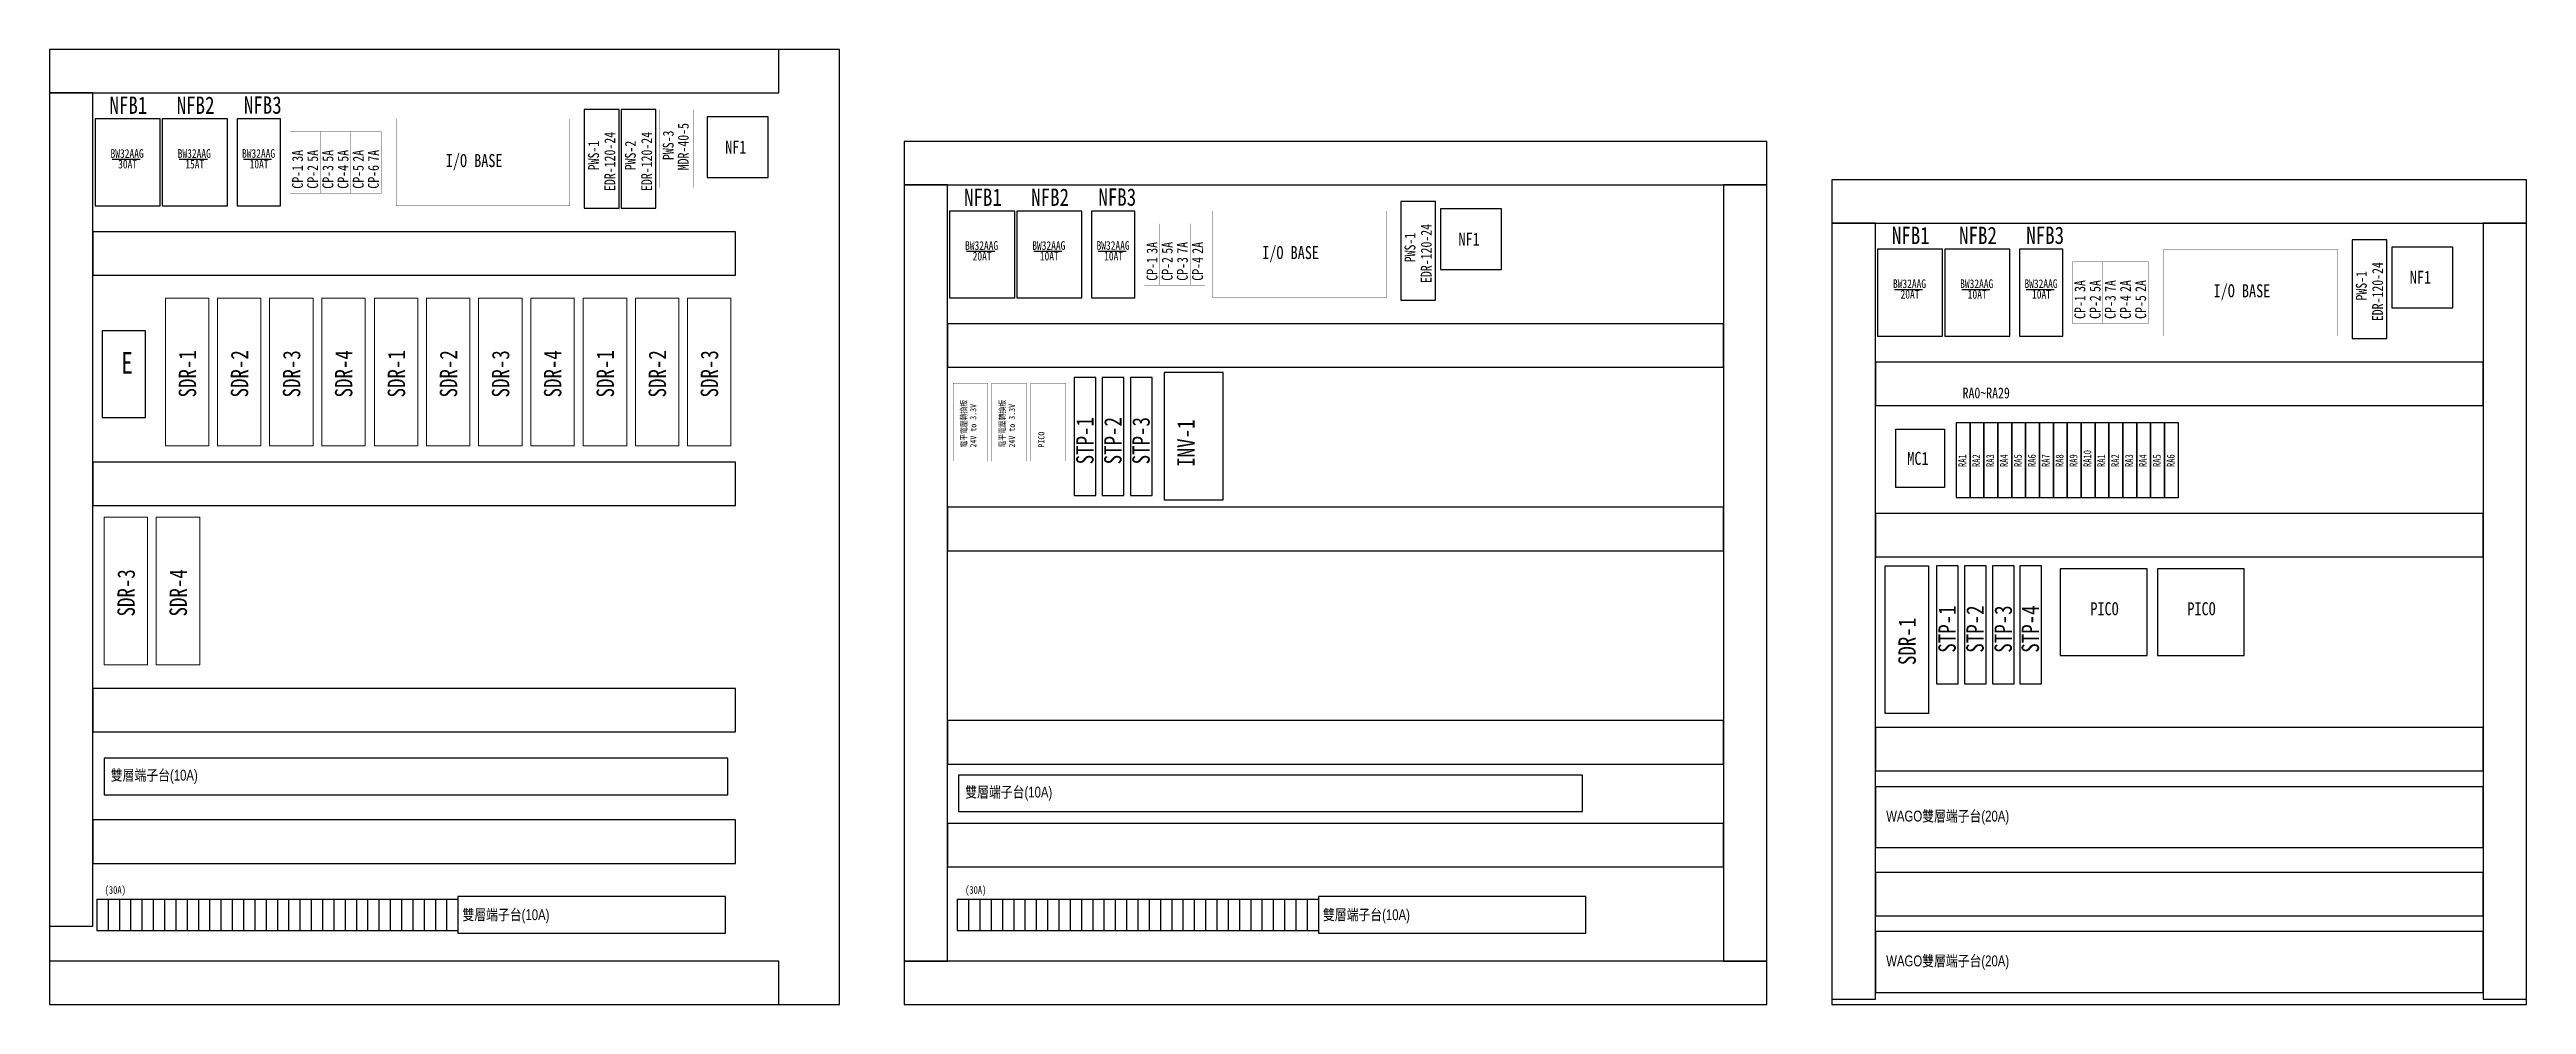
# Model space of a CAD drawing. Header units: millimetres. Extents: x -684 to 5961, y -1281 to 2539.
# Drawn here: x 930 to 3783, y 1439 to 2539 of the extents above; entities that cross this region are included whole.
import ezdxf
from ezdxf.enums import TextEntityAlignment as Align

# ---------------------------------------------------------------- set-up
doc = ezdxf.new("R2010")
doc.units = ezdxf.units.MM
doc.header["$LTSCALE"] = 5
doc.header["$MEASUREMENT"] = 0
doc.layers.get('0').update_dxf_attribs({"linetype": 'CONTINUOUS'})
doc.layers.add('2', color=2, linetype='CONTINUOUS')
doc.styles.add('新細明體', font='', dxfattribs={"width": 0.8})
doc.styles.add('標楷體', font='', dxfattribs={"width": 0.8})
doc.styles.get('新細明體').set_extended_font_data('新細明體')
doc.styles.get('標楷體').set_extended_font_data('標楷體')

msp = doc.modelspace()

# ---------------------------------------------------------------- texts
at = {"style": '標楷體', "width": 0.8}
for s, p in [('電平電壓轉換板', (1986.819, 2080.204)), ('24V to 3.3V', (1997.803, 2080.204)), ('電平電壓轉換板', (2031.303, 2080.204)), ('24V to 3.3V', (2042.287, 2080.204)), ('PICO', (2076.304, 2080.204))]:
    msp.add_text(s, height=7, rotation=90, dxfattribs=at).set_placement(p)
at = {"layer": '2', "style": '標楷體', "width": 0.8}
for s, height, p in [('NFB1', 20, (1021.161, 2474.54)), ('NFB2', 20, (1098.547, 2474.54)), ('NFB3', 20, (1175.933, 2474.54)), ('BW32AAG', 10, (1019.652, 2418.901)), ('30AT', 10, (1020.225, 2406.601)), ('BW32AAG', 10, (1097.039, 2418.901)), ('15AT', 10, (1097.612, 2406.601)), ('BW32AAG', 10, (1171.088, 2418.961)), ('10AT', 10, (1171.661, 2406.661)), ('NFB1', 20, (2005.469, 2368.54)), ('NFB2', 20, (2082.855, 2368.54)), ('NFB3', 20, (2160.241, 2368.54)), ('BW32AAG', 10, (2003.961, 2312.901)), ('BW32AAG', 10, (2081.347, 2312.901)), ('BW32AAG', 10, (2155.396, 2312.961)), ('NFB1', 20, (3074.299, 2324.54)), ('NFB2', 20, (3151.685, 2324.54)), ('NFB3', 20, (3229.072, 2324.54)), ('20AT', 10, (2004.533, 2300.601)), ('10AT', 10, (2081.92, 2300.601)), ('10AT', 10, (2155.969, 2300.661)), ('BW32AAG', 10, (3072.791, 2268.901)), ('20AT', 10, (3073.364, 2256.601)), ('BW32AAG', 10, (3150.177, 2268.901)), ('10AT', 10, (3150.75, 2256.601)), ('BW32AAG', 10, (3224.226, 2268.961)), ('10AT', 10, (3224.799, 2256.661)), ('RA0~RA29', 12.5, (3161.152, 2142.983))]:
    msp.add_text(s, height=height, dxfattribs=at).set_placement(p, align=Align.MIDDLE)
for s, height, p in [('PWS-1', 12.5, (1563.208, 2399.566)), ('EDR-120-24', 12.5, (1581.918, 2375.759)), ('PWS-2', 12.5, (1605.62, 2399.566)), ('EDR-120-24', 12.5, (1624.331, 2375.759)), ('PWS-3', 12.5, (1649.194, 2411.316)), ('MDR-40-5', 12.5, (1666.491, 2399.596)), ('CP-1', 12.5, (1222.19, 2378.388)), ('3A', 12.5, (1222.151, 2409.423)), ('CP-2', 12.5, (1239.651, 2378.388)), ('5A', 12.5, (1239.651, 2409.423)), ('CP-3', 12.5, (1257.151, 2378.388)), ('5A', 12.5, (1257.151, 2409.423)), ('CP-4', 12.5, (1274.651, 2378.388)), ('5A', 12.5, (1274.651, 2409.423)), ('CP-5', 12.5, (1292.151, 2378.388)), ('2A', 12.5, (1292.151, 2409.423)), ('CP-6', 12.5, (1309.651, 2378.388)), ('7A', 12.5, (1309.651, 2409.423)), ('3A', 12.5, (2206.459, 2303.423)), ('5A', 12.5, (2223.959, 2303.423)), ('7A', 12.5, (2241.459, 2303.423)), ('2A', 12.5, (2258.959, 2303.423)), ('PWS-1', 12.5, (2503.649, 2293.566)), ('EDR-120-24', 12.5, (2522.36, 2269.759)), ('CP-1', 12.5, (2206.498, 2272.388)), ('CP-2', 12.5, (2223.959, 2272.388)), ('CP-3', 12.5, (2241.459, 2272.388)), ('CP-4', 12.5, (2258.959, 2272.388)), ('PWS-1', 12.5, (3599.479, 2249.566)), ('EDR-120-24', 12.5, (3618.19, 2225.759)), ('CP-1', 12.5, (3275.329, 2228.388)), ('3A', 12.5, (3275.29, 2259.423)), ('CP-2', 12.5, (3292.79, 2228.388)), ('5A', 12.5, (3292.79, 2259.423)), ('CP-3', 12.5, (3310.29, 2228.388)), ('7A', 12.5, (3310.29, 2259.423)), ('CP-4', 12.5, (3327.79, 2228.388)), ('2A', 12.5, (3327.79, 2259.423)), ('CP-5', 12.5, (3345.29, 2228.388)), ('2A', 12.5, (3345.29, 2259.423)), ('SDR-1', 20, (1099.129, 2137.893)), ('SDR-2', 20, (1159.129, 2137.893)), ('SDR-3', 20, (1219.129, 2137.893)), ('SDR-4', 20, (1279.129, 2137.893)), ('SDR-1', 20, (1339.857, 2137.893)), ('SDR-2', 20, (1399.857, 2137.893)), ('SDR-3', 20, (1459.857, 2137.893)), ('SDR-4', 20, (1519.857, 2137.893)), ('SDR-1', 20, (1580.418, 2137.893)), ('SDR-2', 20, (1640.418, 2137.893)), ('SDR-3', 20, (1700.418, 2137.893)), ('STP-1', 20, (2132.961, 2060.868)), ('STP-2', 20, (2165.156, 2060.868)), ('STP-3', 20, (2197.592, 2060.868)), ('INV-1', 20, (2249.313, 2057.991)), ('RA1', 9, (3138.137, 2057.751)), ('RA2', 9, (3154.137, 2057.751)), ('RA3', 9, (3170.137, 2057.751)), ('RA4', 9, (3186.137, 2057.751)), ('RA5', 9, (3202.137, 2057.751)), ('RA6', 9, (3218.137, 2057.751)), ('RA7', 9, (3234.137, 2057.751)), ('RA8', 9, (3250.137, 2057.751)), ('RA9', 9, (3266.137, 2057.751)), ('RA10', 9, (3282.137, 2057.751)), ('RA1', 9, (3298.137, 2057.751)), ('RA2', 9, (3314.137, 2057.751)), ('RA3', 9, (3330.137, 2057.751)), ('RA4', 9, (3346.137, 2057.751)), ('RA5', 9, (3362.137, 2057.751)), ('RA6', 9, (3378.137, 2057.751)), ('SDR-3', 20, (1028.552, 1885.618)), ('SDR-4', 20, (1088.552, 1885.618)), ('STP-1', 20, (3126.057, 1843.871)), ('STP-2', 20, (3158.252, 1843.871)), ('STP-3', 20, (3190.688, 1843.871)), ('STP-4', 20, (3221.944, 1843.871)), ('SDR-1', 20, (3080, 1829.629))]:
    msp.add_text(s, height=height, rotation=90, dxfattribs=at).set_placement(p)
at = {"layer": '2', "width": 0.8}
for s, height, style, p in [('NF1', 15, '標楷體', (1708.6, 2418.828)), ('I/O BASE', 15, '標楷體', (1386.785, 2403.262)), ('I/O BASE', 15, '標楷體', (2327.226, 2297.262)), ('NF1', 15, '標楷體', (2553.276, 2312.828)), ('NF1', 15, '標楷體', (3649.107, 2268.828)), ('I/O BASE', 15, '標楷體', (3423.057, 2253.262)), ('E', 25, '標楷體', (1012.791, 2165.106)), ('PICO', 15, '標楷體', (3281.111, 1886.97)), ('PICO', 15, '標楷體', (3392.848, 1886.97)), ('雙層端子台(10A)', 12.5, '新細明體', (1000.834, 1696.541)), ('雙層端子台(10A)', 12.5, '新細明體', (1985.142, 1677.079)), ('WAGO雙層端子台(20A)', 12.5, '新細明體', (3045.952, 1649.408)), ('(30A)', 9, '標楷體', (993.747, 1566.113)), ('(30A)', 9, '標楷體', (1984.937, 1566.113)), ('雙層端子台(10A)', 12.5, '新細明體', (1405.911, 1535.768)), ('雙層端子台(10A)', 12.5, '新細明體', (2397.1, 1535.768)), ('WAGO雙層端子台(20A)', 12.5, '新細明體', (3045.952, 1482.591))]:
    msp.add_text(s, height=height, dxfattribs=dict(at, style=style)).set_placement(p)
at = {"layer": '2', "linetype": 'Continuous', "style": '標楷體', "width": 0.8}
msp.add_text('MC1', height=15, dxfattribs=at).set_placement((3070.207, 2060.248))

# ---------------------------------------------------------------- linework, layer by layer
at = {"linetype": 'Continuous', "lineweight": 9}
for p, q in [((1063.822, 2252.11), (1113.822, 2252.11)), ((1063.822, 2082.11), (1063.822, 2252.11)), ((1113.822, 2252.11), (1113.822, 2082.11)), ((1123.822, 2252.11), (1173.822, 2252.11)), ((1123.822, 2082.11), (1123.822, 2252.11)), ((1173.822, 2252.11), (1173.822, 2082.11)), ((1183.822, 2252.11), (1233.822, 2252.11)), ((1183.822, 2082.11), (1183.822, 2252.11)), ((1233.822, 2252.11), (1233.822, 2082.11)), ((1243.822, 2252.11), (1293.822, 2252.11)), ((1243.822, 2082.11), (1243.822, 2252.11)), ((1293.822, 2252.11), (1293.822, 2082.11)), ((1304.549, 2252.11), (1354.549, 2252.11)), ((1304.549, 2082.11), (1304.549, 2252.11)), ((1354.549, 2252.11), (1354.549, 2082.11)), ((1364.549, 2252.11), (1414.549, 2252.11)), ((1364.549, 2082.11), (1364.549, 2252.11)), ((1414.549, 2252.11), (1414.549, 2082.11)), ((1424.549, 2252.11), (1474.549, 2252.11)), ((1424.549, 2082.11), (1424.549, 2252.11)), ((1474.549, 2252.11), (1474.549, 2082.11)), ((1484.549, 2252.11), (1534.549, 2252.11)), ((1484.549, 2082.11), (1484.549, 2252.11)), ((1534.549, 2252.11), (1534.549, 2082.11)), ((1545.11, 2252.11), (1595.11, 2252.11)), ((1545.11, 2082.11), (1545.11, 2252.11)), ((1595.11, 2252.11), (1595.11, 2082.11)), ((1605.11, 2252.11), (1655.11, 2252.11)), ((1605.11, 2082.11), (1605.11, 2252.11)), ((1655.11, 2252.11), (1655.11, 2082.11)), ((1665.11, 2252.11), (1715.11, 2252.11)), ((1665.11, 2082.11), (1665.11, 2252.11)), ((1715.11, 2252.11), (1715.11, 2082.11)), ((1113.822, 2082.11), (1063.822, 2082.11)), ((1173.822, 2082.11), (1123.822, 2082.11)), ((1233.822, 2082.11), (1183.822, 2082.11)), ((1293.822, 2082.11), (1243.822, 2082.11)), ((1354.549, 2082.11), (1304.549, 2082.11)), ((1414.549, 2082.11), (1364.549, 2082.11)), ((1474.549, 2082.11), (1424.549, 2082.11)), ((1534.549, 2082.11), (1484.549, 2082.11)), ((1595.11, 2082.11), (1545.11, 2082.11)), ((1655.11, 2082.11), (1605.11, 2082.11)), ((1715.11, 2082.11), (1665.11, 2082.11)), ((993.245, 1999.835), (1043.245, 1999.835)), ((993.245, 1829.835), (993.245, 1999.835)), ((1043.245, 1999.835), (1043.245, 1829.835)), ((1053.245, 1999.835), (1103.245, 1999.835)), ((1053.245, 1829.835), (1053.245, 1999.835)), ((1103.245, 1999.835), (1103.245, 1829.835)), ((1043.245, 1829.835), (993.245, 1829.835)), ((1103.245, 1829.835), (1053.245, 1829.835))]:
    msp.add_line(p, q, dxfattribs=at)
at = {"linetype": 'Continuous'}
for p, q in [((984.707, 1559.952), (1036.707, 1559.952)), ((984.707, 1559.952), (984.707, 1523.952)), ((997.707, 1559.952), (997.707, 1523.952)), ((1010.707, 1559.952), (1010.707, 1523.952)), ((1023.707, 1559.952), (1023.707, 1523.952)), ((1036.707, 1559.952), (1036.707, 1523.952)), ((1036.707, 1559.952), (1036.707, 1523.952)), ((1036.707, 1559.952), (1088.707, 1559.952)), ((1049.707, 1559.952), (1049.707, 1523.952)), ((1062.707, 1559.952), (1062.707, 1523.952)), ((1075.707, 1559.952), (1075.707, 1523.952)), ((1088.707, 1559.952), (1088.707, 1523.952)), ((1088.707, 1559.952), (1088.707, 1523.952)), ((1088.707, 1559.952), (1140.707, 1559.952)), ((1101.707, 1559.952), (1101.707, 1523.952)), ((1114.707, 1559.952), (1114.707, 1523.952)), ((1127.707, 1559.952), (1127.707, 1523.952)), ((1140.707, 1559.952), (1140.707, 1523.952)), ((1140.707, 1559.952), (1140.707, 1523.952)), ((1140.707, 1559.952), (1192.707, 1559.952)), ((1153.707, 1559.952), (1153.707, 1523.952)), ((1166.707, 1559.952), (1166.707, 1523.952)), ((1179.707, 1559.952), (1179.707, 1523.952)), ((1192.707, 1559.952), (1192.707, 1523.952)), ((1192.707, 1559.952), (1192.707, 1523.952)), ((1192.707, 1559.952), (1244.707, 1559.952)), ((1205.707, 1559.952), (1205.707, 1523.952)), ((1218.707, 1559.952), (1218.707, 1523.952)), ((1231.707, 1559.952), (1231.707, 1523.952)), ((1244.707, 1559.952), (1244.707, 1523.952)), ((1244.707, 1559.952), (1244.707, 1523.952)), ((1244.707, 1559.952), (1296.707, 1559.952)), ((1257.707, 1559.952), (1257.707, 1523.952)), ((1270.707, 1559.952), (1270.707, 1523.952)), ((1283.707, 1559.952), (1283.707, 1523.952)), ((1296.707, 1559.952), (1296.707, 1523.952)), ((1296.707, 1559.952), (1296.707, 1523.952)), ((1296.707, 1559.952), (1348.707, 1559.952)), ((1309.707, 1559.952), (1309.707, 1523.952)), ((1322.707, 1559.952), (1322.707, 1523.952)), ((1335.707, 1559.952), (1335.707, 1523.952)), ((1348.707, 1559.952), (1348.707, 1523.952)), ((1348.707, 1559.952), (1348.707, 1523.952)), ((1348.707, 1559.952), (1400.707, 1559.952)), ((1361.707, 1559.952), (1361.707, 1523.952)), ((1374.707, 1559.952), (1374.707, 1523.952)), ((1387.707, 1559.952), (1387.707, 1523.952)), ((1400.707, 1559.952), (1400.707, 1523.952)), ((1975.897, 1559.952), (2027.897, 1559.952)), ((1975.897, 1559.952), (1975.897, 1523.952)), ((1988.897, 1559.952), (1988.897, 1523.952)), ((2001.897, 1559.952), (2001.897, 1523.952)), ((2014.897, 1559.952), (2014.897, 1523.952)), ((2027.897, 1559.952), (2027.897, 1523.952)), ((2027.897, 1559.952), (2027.897, 1523.952)), ((2027.897, 1559.952), (2079.897, 1559.952)), ((2040.897, 1559.952), (2040.897, 1523.952)), ((2053.897, 1559.952), (2053.897, 1523.952)), ((2066.897, 1559.952), (2066.897, 1523.952)), ((2079.897, 1559.952), (2079.897, 1523.952)), ((2079.897, 1559.952), (2079.897, 1523.952)), ((2079.897, 1559.952), (2131.897, 1559.952)), ((2092.897, 1559.952), (2092.897, 1523.952)), ((2105.897, 1559.952), (2105.897, 1523.952)), ((2118.897, 1559.952), (2118.897, 1523.952)), ((2131.897, 1559.952), (2131.897, 1523.952)), ((2131.897, 1559.952), (2131.897, 1523.952)), ((2131.897, 1559.952), (2183.897, 1559.952)), ((2144.897, 1559.952), (2144.897, 1523.952)), ((2157.897, 1559.952), (2157.897, 1523.952)), ((2170.897, 1559.952), (2170.897, 1523.952)), ((2183.897, 1559.952), (2183.897, 1523.952)), ((2183.897, 1559.952), (2183.897, 1523.952)), ((2183.897, 1559.952), (2235.897, 1559.952)), ((2196.897, 1559.952), (2196.897, 1523.952)), ((2209.897, 1559.952), (2209.897, 1523.952)), ((2222.897, 1559.952), (2222.897, 1523.952)), ((2235.897, 1559.952), (2235.897, 1523.952)), ((2235.897, 1559.952), (2235.897, 1523.952)), ((2235.897, 1559.952), (2287.897, 1559.952)), ((2248.897, 1559.952), (2248.897, 1523.952)), ((2261.897, 1559.952), (2261.897, 1523.952)), ((2274.897, 1559.952), (2274.897, 1523.952)), ((2287.897, 1559.952), (2287.897, 1523.952)), ((2287.897, 1559.952), (2287.897, 1523.952)), ((2287.897, 1559.952), (2339.897, 1559.952)), ((2300.897, 1559.952), (2300.897, 1523.952)), ((2313.897, 1559.952), (2313.897, 1523.952)), ((2326.897, 1559.952), (2326.897, 1523.952)), ((2339.897, 1559.952), (2339.897, 1523.952)), ((2339.897, 1559.952), (2339.897, 1523.952)), ((2339.897, 1559.952), (2391.897, 1559.952)), ((2352.897, 1559.952), (2352.897, 1523.952)), ((2365.897, 1559.952), (2365.897, 1523.952)), ((2378.897, 1559.952), (2378.897, 1523.952)), ((2391.897, 1559.952), (2391.897, 1523.952)), ((984.707, 1523.952), (1036.707, 1523.952)), ((1036.707, 1523.952), (1088.707, 1523.952)), ((1088.707, 1523.952), (1140.707, 1523.952)), ((1140.707, 1523.952), (1192.707, 1523.952)), ((1192.707, 1523.952), (1244.707, 1523.952)), ((1244.707, 1523.952), (1296.707, 1523.952)), ((1296.707, 1523.952), (1348.707, 1523.952)), ((1348.707, 1523.952), (1400.707, 1523.952)), ((1975.897, 1523.952), (2027.897, 1523.952)), ((2027.897, 1523.952), (2079.897, 1523.952)), ((2079.897, 1523.952), (2131.897, 1523.952)), ((2131.897, 1523.952), (2183.897, 1523.952)), ((2183.897, 1523.952), (2235.897, 1523.952)), ((2235.897, 1523.952), (2287.897, 1523.952)), ((2287.897, 1523.952), (2339.897, 1523.952)), ((2339.897, 1523.952), (2391.897, 1523.952))]:
    msp.add_line(p, q, dxfattribs=at)
at = {"color": 0, "linetype": 'Continuous'}
for points in [[(930.305, 1438.663), (1840.305, 1438.663), (1840.305, 2538.663), (930.305, 2538.663)], [(930.305, 2488.663), (1770.305, 2488.663), (1770.305, 2538.663), (930.305, 2538.663)], [(930.305, 1528.663), (980.305, 1528.663), (980.305, 2488.663), (930.305, 2488.663)], [(1546.291, 2355.96), (1586.291, 2355.96), (1586.291, 2469.46), (1546.291, 2469.46)], [(1588.704, 2355.96), (1628.704, 2355.96), (1628.704, 2469.46), (1588.704, 2469.46)], [(1914.613, 1438.663), (2908.613, 1438.663), (2908.613, 2432.663), (1914.613, 2432.663)], [(1914.613, 2382.663), (2908.613, 2382.663), (2908.613, 2432.663), (1914.613, 2432.663)], [(1914.613, 1488.663), (1964.613, 1488.663), (1964.613, 2382.663), (1914.613, 2382.663)], [(2858.613, 1488.663), (2908.613, 1488.663), (2908.613, 2382.663), (2858.613, 2382.663)], [(2983.443, 2338.663), (3783.443, 2338.663), (3783.443, 2388.663), (2983.443, 2388.663)], [(2486.733, 2249.96), (2526.733, 2249.96), (2526.733, 2363.46), (2486.733, 2363.46)], [(980.305, 2278.663), (1720.305, 2278.663), (1720.305, 2328.663), (980.305, 2328.663)], [(2983.443, 1444.663), (3033.443, 1444.663), (3033.443, 2338.663), (2983.443, 2338.663)], [(3582.563, 2205.96), (3622.563, 2205.96), (3622.563, 2319.46), (3582.563, 2319.46)], [(3733.443, 1444.663), (3783.443, 1444.663), (3783.443, 2338.663), (3733.443, 2338.663)], [(990.954, 2114.744), (1040.954, 2114.744), (1040.954, 2214.744), (990.954, 2214.744)], [(1964.613, 2172.663), (2858.613, 2172.663), (2858.613, 2222.663), (1964.613, 2222.663)], [(3033.443, 2128.663), (3733.443, 2128.663), (3733.443, 2178.663), (3033.443, 2178.663)], [(2110.692, 2024.843), (2135.692, 2024.843), (2135.692, 2160.843), (2110.692, 2160.843)], [(2142.886, 2024.843), (2167.886, 2024.843), (2167.886, 2160.843), (2142.886, 2160.843)], [(2175.323, 2024.843), (2200.323, 2024.843), (2200.323, 2160.843), (2175.323, 2160.843)], [(3057.213, 2101.226), (3113.213, 2101.226), (3113.213, 2034.026), (3057.213, 2034.026)], [(3126.551, 2022.545), (3142.551, 2022.545), (3142.551, 2108.545), (3126.551, 2108.545)], [(3142.551, 2022.545), (3158.551, 2022.545), (3158.551, 2108.545), (3142.551, 2108.545)], [(3158.551, 2022.545), (3174.551, 2022.545), (3174.551, 2108.545), (3158.551, 2108.545)], [(3174.551, 2022.545), (3190.551, 2022.545), (3190.551, 2108.545), (3174.551, 2108.545)], [(3190.551, 2022.545), (3206.551, 2022.545), (3206.551, 2108.545), (3190.551, 2108.545)], [(3206.551, 2022.545), (3222.551, 2022.545), (3222.551, 2108.545), (3206.551, 2108.545)], [(3222.551, 2022.545), (3238.551, 2022.545), (3238.551, 2108.545), (3222.551, 2108.545)], [(3238.551, 2022.545), (3254.551, 2022.545), (3254.551, 2108.545), (3238.551, 2108.545)], [(3254.551, 2022.545), (3270.551, 2022.545), (3270.551, 2108.545), (3254.551, 2108.545)], [(3270.551, 2022.545), (3286.551, 2022.545), (3286.551, 2108.545), (3270.551, 2108.545)], [(3286.551, 2022.545), (3302.551, 2022.545), (3302.551, 2108.545), (3286.551, 2108.545)], [(3302.551, 2022.545), (3318.551, 2022.545), (3318.551, 2108.545), (3302.551, 2108.545)], [(3318.551, 2022.545), (3334.551, 2022.545), (3334.551, 2108.545), (3318.551, 2108.545)], [(3334.551, 2022.545), (3350.551, 2022.545), (3350.551, 2108.545), (3334.551, 2108.545)], [(3350.551, 2022.545), (3366.551, 2022.545), (3366.551, 2108.545), (3350.551, 2108.545)], [(3366.551, 2022.545), (3382.551, 2022.545), (3382.551, 2108.545), (3366.551, 2108.545)], [(980.305, 2013.255), (1720.305, 2013.255), (1720.305, 2063.255), (980.305, 2063.255)], [(1964.613, 1961.362), (2858.613, 1961.362), (2858.613, 2011.362), (1964.613, 2011.362)], [(3033.443, 1954.246), (3733.443, 1954.246), (3733.443, 2004.246), (3033.443, 2004.246)], [(3044.692, 1943.846), (3094.692, 1943.846), (3094.692, 1773.846), (3044.692, 1773.846)], [(3103.788, 1807.846), (3128.788, 1807.846), (3128.788, 1943.846), (3103.788, 1943.846)], [(3135.982, 1807.846), (3160.982, 1807.846), (3160.982, 1943.846), (3135.982, 1943.846)], [(3168.419, 1807.846), (3193.419, 1807.846), (3193.419, 1943.846), (3168.419, 1943.846)], [(3199.675, 1807.846), (3224.675, 1807.846), (3224.675, 1943.846), (3199.675, 1943.846)], [(3246.514, 1840.636), (3346.514, 1840.636), (3346.514, 1940.636), (3246.514, 1940.636)], [(3358.251, 1840.636), (3458.251, 1840.636), (3458.251, 1940.636), (3358.251, 1940.636)], [(980.305, 1752.722), (1720.305, 1752.722), (1720.305, 1802.722), (980.305, 1802.722)], [(1964.613, 1715.652), (2858.613, 1715.652), (2858.613, 1765.652), (1964.613, 1765.652)], [(3033.443, 1707.629), (3733.443, 1707.629), (3733.443, 1757.629), (3033.443, 1757.629)], [(993.099, 1680.316), (1711.677, 1680.316), (1711.677, 1722.316), (993.099, 1722.316)], [(1977.407, 1660.854), (2695.985, 1660.854), (2695.985, 1702.854), (1977.407, 1702.854)], [(3033.443, 1619.403), (3733.443, 1619.403), (3733.443, 1689.403), (3033.443, 1689.403)], [(980.305, 1601.181), (1720.305, 1601.181), (1720.305, 1651.181), (980.305, 1651.181)], [(1964.613, 1597.145), (2858.613, 1597.145), (2858.613, 1647.145), (1964.613, 1647.145)], [(3033.443, 1540.813), (3733.443, 1540.813), (3733.443, 1590.813), (3033.443, 1590.813)], [(1400.707, 1520.952), (1708.913, 1520.952), (1708.913, 1562.952), (1400.707, 1562.952)], [(2391.897, 1520.952), (2700.102, 1520.952), (2700.102, 1562.952), (2391.897, 1562.952)], [(3033.443, 1452.586), (3733.443, 1452.586), (3733.443, 1522.586), (3033.443, 1522.586)], [(930.305, 1438.663), (1770.305, 1438.663), (1770.305, 1488.663), (930.305, 1488.663)], [(1914.613, 1438.663), (2908.613, 1438.663), (2908.613, 1488.663), (1914.613, 1488.663)]]:
    msp.add_lwpolyline(points, close=True, dxfattribs=at)
at = {"linetype": 'Continuous'}
for points in [[(982.789, 2358.663), (1057.789, 2358.663), (1057.789, 2458.663), (982.789, 2458.663)], [(1060.175, 2358.663), (1135.175, 2358.663), (1135.175, 2458.663), (1060.175, 2458.663)], [(1146.27, 2358.663), (1196.27, 2358.663), (1196.27, 2458.663), (1146.27, 2458.663)], [(1687.96, 2391.091), (1757.96, 2391.091), (1757.96, 2461.091), (1687.96, 2461.091)], [(1967.097, 2252.663), (2042.097, 2252.663), (2042.097, 2352.663), (1967.097, 2352.663)], [(2044.483, 2252.663), (2119.483, 2252.663), (2119.483, 2352.663), (2044.483, 2352.663)], [(2130.578, 2252.663), (2180.578, 2252.663), (2180.578, 2352.663), (2130.578, 2352.663)], [(2532.637, 2285.091), (2602.637, 2285.091), (2602.637, 2355.091), (2532.637, 2355.091)], [(3628.467, 2241.091), (3698.467, 2241.091), (3698.467, 2311.091), (3628.467, 2311.091)], [(3035.927, 2208.663), (3110.927, 2208.663), (3110.927, 2308.663), (3035.927, 2308.663)], [(3113.313, 2208.663), (3188.313, 2208.663), (3188.313, 2308.663), (3113.313, 2308.663)], [(3199.409, 2208.663), (3249.409, 2208.663), (3249.409, 2308.663), (3199.409, 2308.663)], [(2214.104, 2019.802), (2282.104, 2019.802), (2282.104, 2166.802), (2214.104, 2166.802)]]:
    msp.add_lwpolyline(points, close=True, dxfattribs=at)
at = {"color": 0, "linetype": 'Continuous', "const_width": 0.2}
for points in [[(1329.548, 2358.663), (1529.548, 2358.663), (1529.548, 2458.663), (1329.548, 2458.663)], [(2269.99, 2252.663), (2469.99, 2252.663), (2469.99, 2352.663), (2269.99, 2352.663)], [(3365.82, 2208.663), (3565.82, 2208.663), (3565.82, 2308.663), (3365.82, 2308.663)]]:
    msp.add_lwpolyline(points, close=True, dxfattribs=at)
at = {"linetype": 'ByBlock', "const_width": 0.2}
for points in [[(1632.492, 2379.46), (1672.492, 2379.46), (1672.492, 2469.46), (1632.492, 2469.46)], [(1971.171, 2064.362), (2011.171, 2064.362), (2011.171, 2154.362), (1971.171, 2154.362)], [(2015.656, 2064.362), (2055.656, 2064.362), (2055.656, 2154.362), (2015.656, 2154.362)], [(2060.656, 2064.362), (2100.656, 2064.362), (2100.656, 2154.362), (2060.656, 2154.362)]]:
    msp.add_lwpolyline(points, close=True, dxfattribs=at)
at = {"const_width": 0.2}
for points in [[(1207.374, 2373.163), (1224.874, 2373.163), (1224.874, 2444.163), (1207.374, 2444.163)], [(1224.874, 2373.163), (1242.374, 2373.163), (1242.374, 2444.163), (1224.874, 2444.163)], [(1242.374, 2373.163), (1259.874, 2373.163), (1259.874, 2444.163), (1242.374, 2444.163)], [(1259.874, 2373.163), (1277.374, 2373.163), (1277.374, 2444.163), (1259.874, 2444.163)], [(1277.374, 2373.163), (1294.874, 2373.163), (1294.874, 2444.163), (1277.374, 2444.163)], [(1294.874, 2373.163), (1312.374, 2373.163), (1312.374, 2444.163), (1294.874, 2444.163)], [(2191.682, 2267.163), (2209.182, 2267.163), (2209.182, 2338.163), (2191.682, 2338.163)], [(2209.182, 2267.163), (2226.682, 2267.163), (2226.682, 2338.163), (2209.182, 2338.163)], [(2226.682, 2267.163), (2244.182, 2267.163), (2244.182, 2338.163), (2226.682, 2338.163)], [(2244.182, 2267.163), (2261.682, 2267.163), (2261.682, 2338.163), (2244.182, 2338.163)], [(3260.512, 2223.163), (3278.012, 2223.163), (3278.012, 2294.163), (3260.512, 2294.163)], [(3278.012, 2223.163), (3295.512, 2223.163), (3295.512, 2294.163), (3278.012, 2294.163)], [(3295.512, 2223.163), (3313.012, 2223.163), (3313.012, 2294.163), (3295.512, 2294.163)], [(3313.012, 2223.163), (3330.512, 2223.163), (3330.512, 2294.163), (3313.012, 2294.163)], [(3330.512, 2223.163), (3348.012, 2223.163), (3348.012, 2294.163), (3330.512, 2294.163)]]:
    msp.add_lwpolyline(points, close=True, dxfattribs=at)
at = {"color": 1, "linetype": 'Continuous'}
msp.add_lwpolyline([(2983.443, 1438.663), (3783.443, 1438.663), (3783.443, 2388.663), (2983.443, 2388.663)], close=True, dxfattribs=at)
at = {"layer": '2'}
for p, q in [((1002.394, 2412.361), (1034.734, 2412.361)), ((1079.78, 2412.361), (1112.12, 2412.361)), ((1153.829, 2412.421), (1186.169, 2412.421)), ((1986.702, 2306.361), (2019.042, 2306.361)), ((2064.088, 2306.361), (2096.428, 2306.361)), ((2138.137, 2306.421), (2170.477, 2306.421)), ((3055.532, 2262.361), (3087.872, 2262.361)), ((3132.918, 2262.361), (3165.258, 2262.361)), ((3206.968, 2262.421), (3239.308, 2262.421))]:
    msp.add_line(p, q, dxfattribs=at)

msp.set_redraw_order([(e.dxf.handle, doc.entitydb.next_handle()) for e in msp.query("TEXT MTEXT ATTDEF DIMENSION ARC_DIMENSION")])  # texts and dimensions are drawn at this point

doc.saveas('drawing.dxf')
